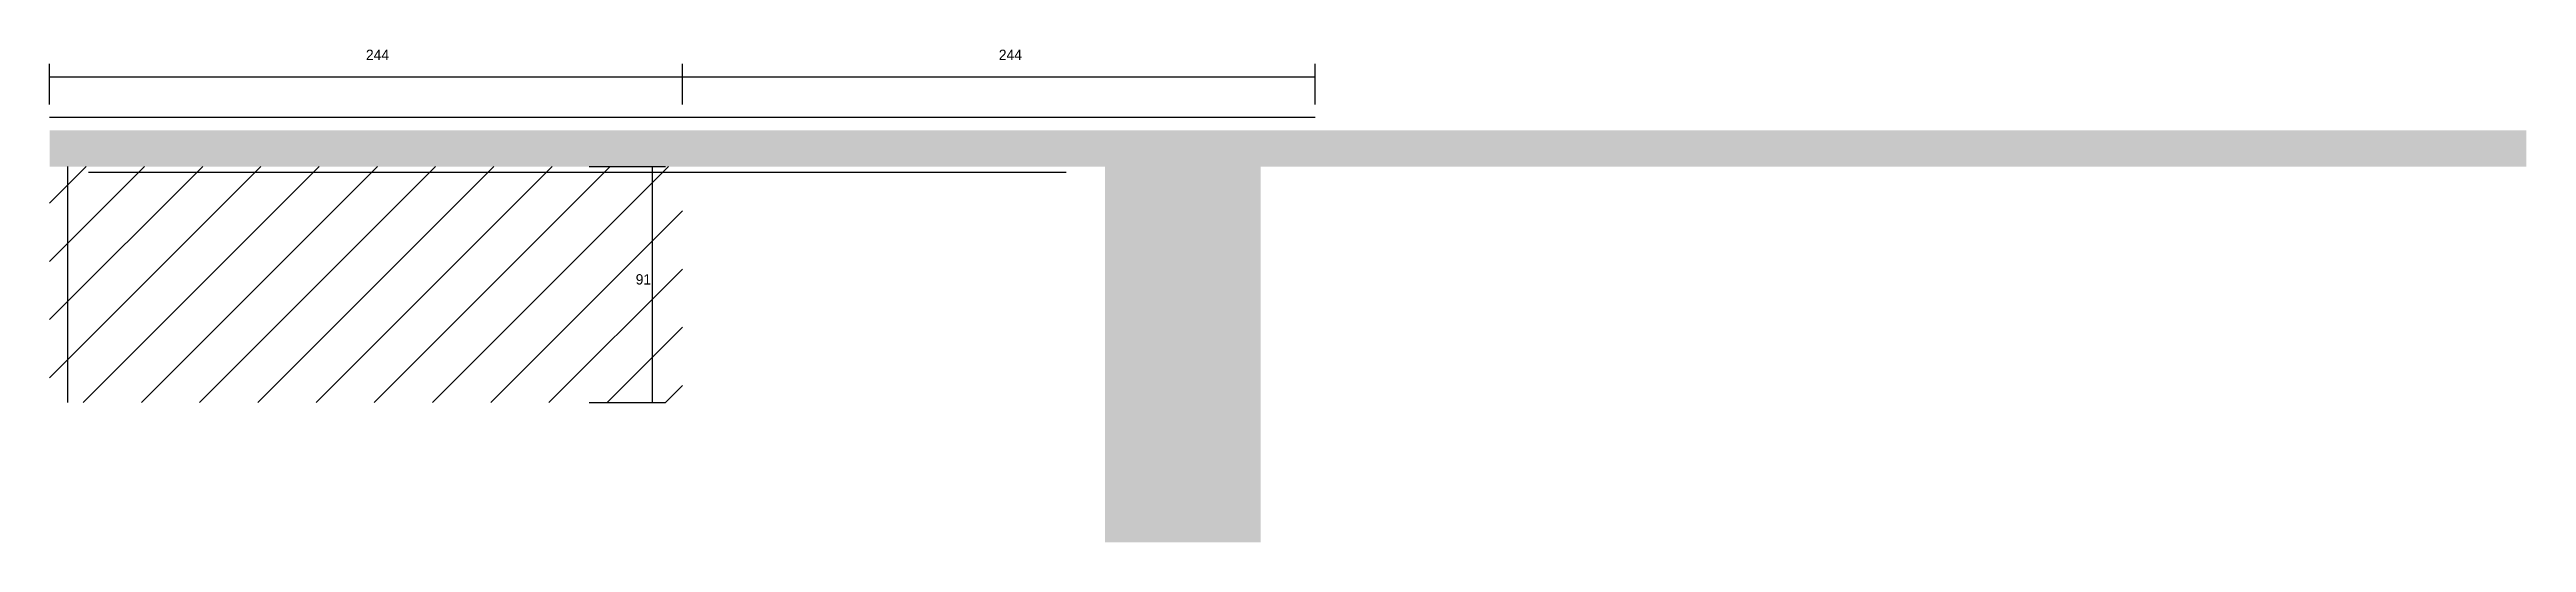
# Model space of a CAD drawing. Header units: metres. Extents: x -10325 to -5929, y 14165 to 15559.
# Drawn here: x -7100 to -6145, y 14165 to 14355 of the extents above; entities that cross this region are included whole.
import ezdxf

# ---------------------------------------------------------------- set-up
doc = ezdxf.new("R2010")
doc.units = ezdxf.units.M
for name, color, linetype in [('COTA', 241, 'Continuous'), ('Hachura', 253, 'Continuous'), ('SARR_2.2x7', 40, 'Continuous')]:
    doc.layers.add(name, color=color, linetype=linetype)

msp = doc.modelspace()

# ---------------------------------------------------------------- texts
at = {"layer": 'COTA'}
for s, p in [('244', (-6977.7, 14351)), ('244', (-6733.7, 14351)), ('91', (-6873.7, 14264.4))]:
    msp.add_text(s, height=4, dxfattribs=at).set_placement(p)

# ---------------------------------------------------------------- hatches: boundary and pattern name
at = {"layer": 'COTA'}
h = msp.add_hatch(dxfattribs=at)
h.set_pattern_fill('AR-CONC', scale=0.03)
h.paths.add_polyline_path([(-6632.7, 14309.9), (-6144.7, 14309.9), (-6144.7, 14309.9), (-6144.7, 14323.9), (-6144.7, 14323.9), (-7099.7, 14323.9), (-7099.7, 14323.9), (-7099.7, 14309.9), (-7099.7, 14309.9), (-6692.7, 14309.9), (-6692.7, 14309.9), (-6692.7, 14164.9), (-6692.7, 14164.9), (-6632.7, 14164.9), (-6632.7, 14164.9), (-6632.7, 14309.9)])
at = {"layer": 'Hachura'}
h = msp.add_hatch(dxfattribs=at)
h.set_pattern_fill('ANSI31', scale=5)
h.paths.add_polyline_path([(-7099.7, 14309.9), (-7099.7, 14218.9), (-6855.7, 14218.9), (-6855.7, 14309.9)])

# ---------------------------------------------------------------- linework, layer by layer
at = {"layer": 'COTA'}
for p, q in [((-7099.7, 14333.9), (-7099.7, 14349.5)), ((-7099.7, 14344.5), (-6855.7, 14344.5)), ((-6855.7, 14333.9), (-6855.7, 14349.5)), ((-6855.7, 14333.9), (-6855.7, 14349.5)), ((-6855.7, 14344.5), (-6611.7, 14344.5)), ((-6611.7, 14333.9), (-6611.7, 14349.5)), ((-6891.6, 14309.9), (-6862.2, 14309.9)), ((-6867.2, 14218.9), (-6867.2, 14309.9)), ((-6891.6, 14218.9), (-6862.2, 14218.9))]:
    msp.add_line(p, q, dxfattribs=at)
at = {"layer": 'SARR_2.2x7'}
for p, q in [((-7099.7, 14328.9), (-6855.7, 14328.9)), ((-6855.7, 14328.9), (-6611.7, 14328.9)), ((-7092.7, 14218.9), (-7092.7, 14309.9)), ((-7084.7, 14307.7), (-6855.7, 14307.7)), ((-6855.7, 14307.7), (-6707.7, 14307.7))]:
    msp.add_line(p, q, dxfattribs=at)

msp.set_redraw_order([(e.dxf.handle, doc.entitydb.next_handle()) for e in msp.query("TEXT MTEXT ATTDEF DIMENSION ARC_DIMENSION")])  # texts and dimensions are drawn at this point

doc.saveas('drawing.dxf')
